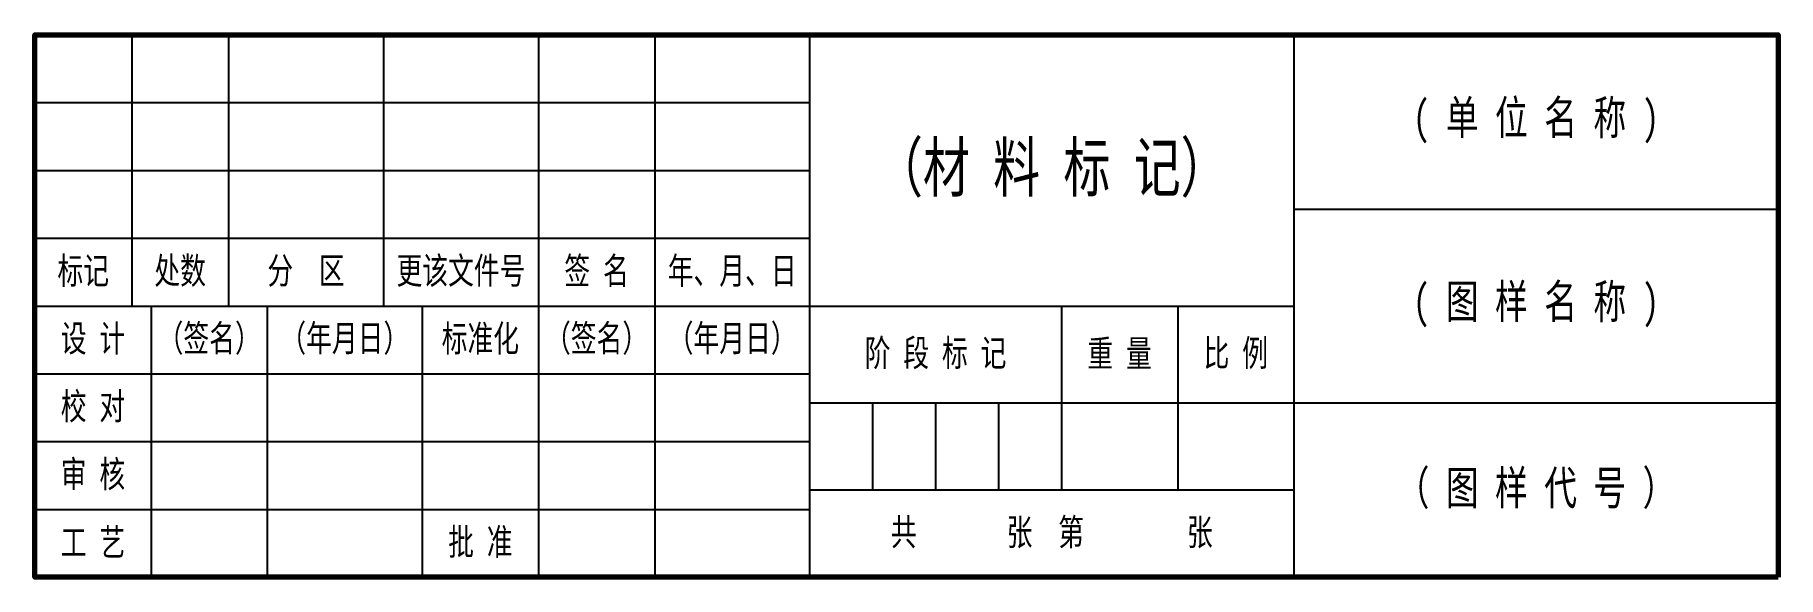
# Model space of a CAD drawing. Header units: millimetres. Extents: x -242 to 4956, y 0 to 6520.
# Drawn here: x 3467 to 3647, y 4976 to 5032 of the extents above; entities that cross this region are included whole.
import ezdxf

# ---------------------------------------------------------------- set-up
doc = ezdxf.new("R2010")
doc.units = ezdxf.units.MM
doc.styles.add('样式 1', font='', dxfattribs={"width": 0.71})
doc.styles.get('样式 1').set_extended_font_data('SimSun')

msp = doc.modelspace()

# ---------------------------------------------------------------- texts
at = {"attachment_point": 5, "style": '样式 1'}
for s, width, insert, char_height in [('( 单 位 名 称 )', 50, (3622, 5023), 3.5), ('（材 料 标 记）', 55.8227, (3572, 5018), 5), ('标记', 10, (3472, 5007.5), 2.75), ('{\\fFangSong_GB2312|b0|i0|c134|p49;处数}', 10, (3482, 5007.5), 2.75), ('更该文件号', 18.9744, (3511, 5007.5), 2.75), ('年、月、日', 16, (3539, 5007.5), 2.75), ('分  区', 16, (3495, 5007.5), 2.75), ('( 图 样 名 称 )', 50, (3622, 5004), 3.5), ('设 计', 12, (3473, 5000.5), 2.75), ('（签名）', 12, (3485, 5000.5), 2.75), ('（年月日）', 16, (3499, 5000.5), 2.75), ('标准化', 12, (3513, 5000.5), 2.75), ('（签名）', 12, (3525, 5000.5), 2.75), ('（年月日）', 16, (3539, 5000.5), 2.75), ('阶 段 标 记', 26, (3560, 4999), 2.75), ('重 量', 12, (3579, 4999), 2.75), ('比 例', 12, (3591, 4999), 2.75), ('校 对', 12, (3473, 4993.5), 2.75), ('审 核', 12, (3473, 4986.5), 2.75), ('（ 图 样 代 号 ）', 50, (3622, 4985), 3.5), ('共       张  第        张', 50, (3572, 4980.5), 2.75), ('工 艺', 12, (3473, 4979.5), 2.75), ('批 准', 12, (3513, 4979.5), 2.75)]:
    msp.add_mtext_dynamic_manual_height_columns(s, width=width, gutter_width=12.5, heights=[0], dxfattribs=dict(at, insert=insert, char_height=char_height))
at = {"insert": (3525, 5007.5), "char_height": 2.75, "attachment_point": 5, "style": '样式 1'}
msp.add_mtext_dynamic_auto_height_columns('签 名', width=12, gutter_width=12.5, height=7, count=1, dxfattribs=at)

# ---------------------------------------------------------------- linework, layer by layer
for p, q in [((3477, 5032), (3477, 5004)), ((3487, 5032), (3487, 5004)), ((3503, 5032), (3503, 5004)), ((3519, 5032), (3519, 4976)), ((3531, 5032), (3531, 4976)), ((3547, 5032), (3547, 4976)), ((3597, 5032), (3597, 4976)), ((3467, 5025), (3547, 5025)), ((3467, 5018), (3547, 5018)), ((3597, 5014), (3647, 5014)), ((3467, 5011), (3547, 5011)), ((3467, 5004), (3597, 5004)), ((3479, 5004), (3479, 4976)), ((3491, 5004), (3491, 4976)), ((3507, 5004), (3507, 4976)), ((3573, 5004), (3573, 4985)), ((3585, 5004), (3585, 4985)), ((3467, 4997), (3547, 4997)), ((3547, 4994), (3647, 4994)), ((3553.5, 4994), (3553.5, 4985)), ((3560, 4994), (3560, 4985)), ((3566.5, 4994), (3566.5, 4985)), ((3467, 4990), (3547, 4990)), ((3547, 4985), (3597, 4985)), ((3467, 4983), (3547, 4983))]:
    msp.add_line(p, q)
at = {"lineweight": 70}
msp.add_lwpolyline([(3647, 4976), (3467, 4976), (3467, 5032), (3647, 5032)], close=True, dxfattribs=at)

msp.set_redraw_order([(e.dxf.handle, doc.entitydb.next_handle()) for e in msp.query("TEXT MTEXT ATTDEF DIMENSION ARC_DIMENSION")])  # texts and dimensions are drawn at this point

doc.saveas('drawing.dxf')
